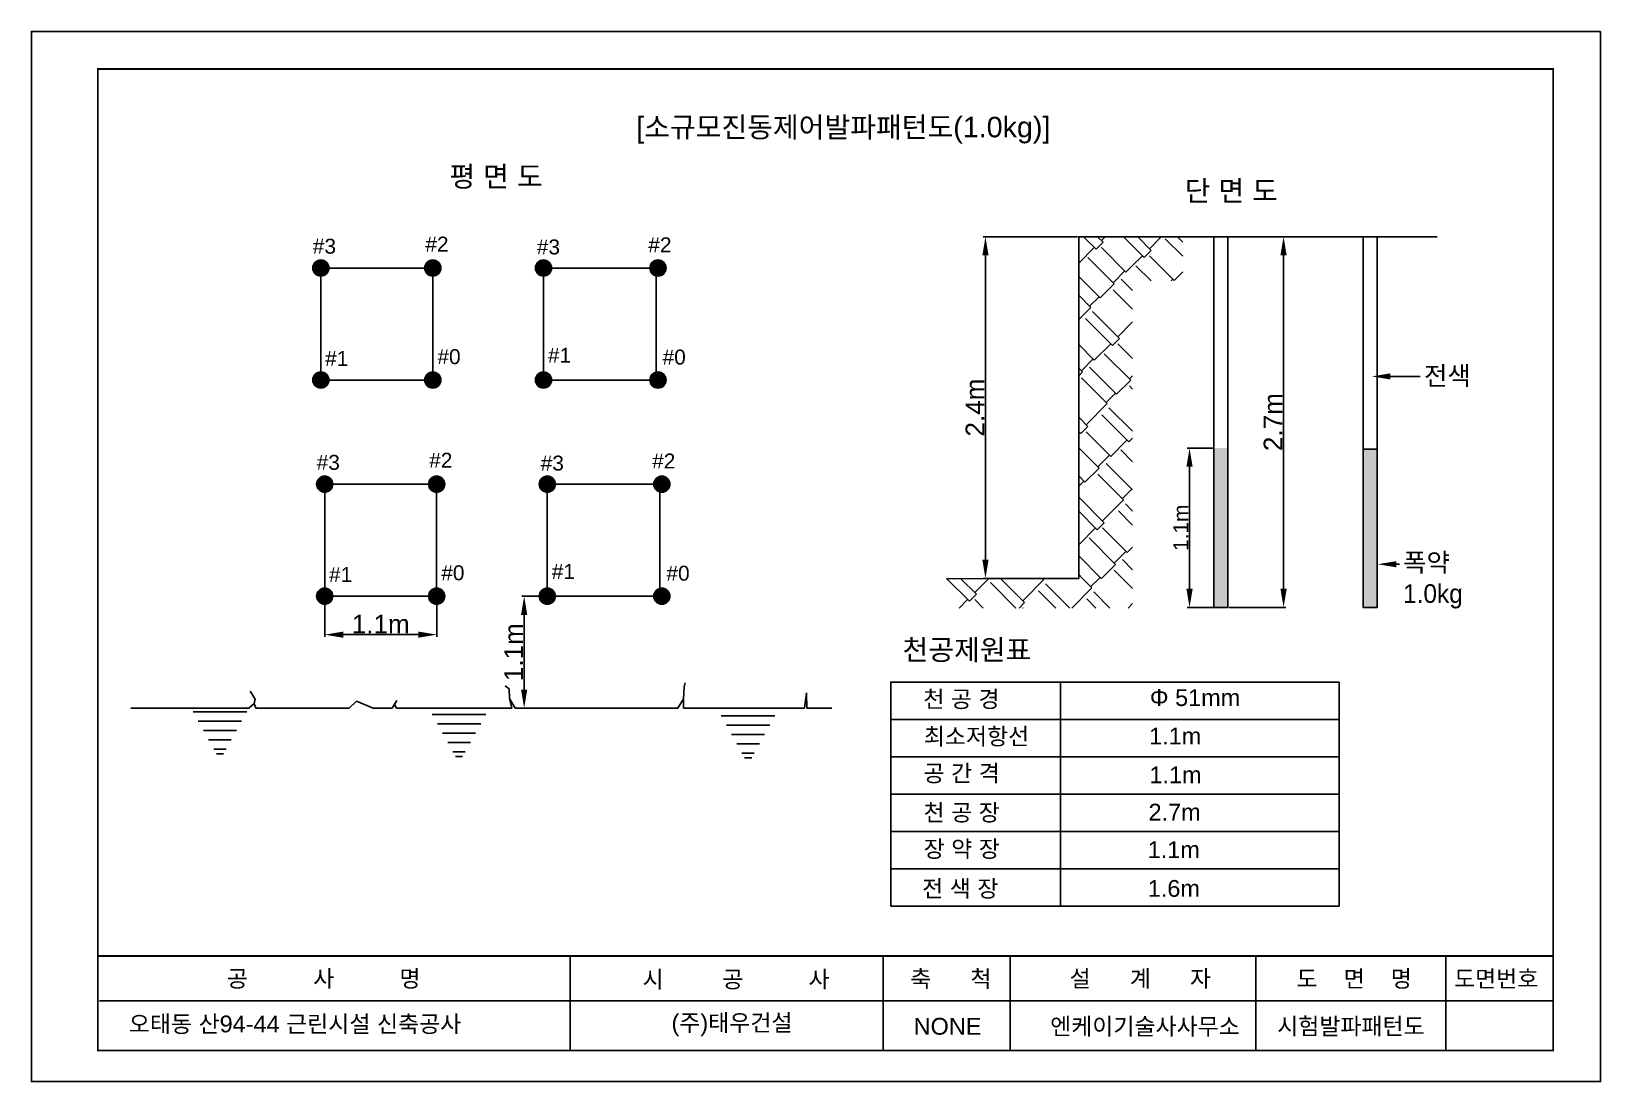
# Model space of a CAD drawing. Header units: millimetres. Extents: x -19 to 11377, y -963 to 606.
# Drawn here: x 7049 to 7890, y 15 to 577 of the extents above; entities that cross this region are included whole.
import ezdxf
from ezdxf import colors
from ezdxf.entities.mleader import LeaderData, LeaderLine
from ezdxf.enums import TextEntityAlignment as Align
from ezdxf.math import Vec2, Vec3

# ---------------------------------------------------------------- set-up
doc = ezdxf.new("R2010")
doc.units = ezdxf.units.MM
doc.layers.get('Defpoints').update_dxf_attribs({"color": 5})
doc.layers.add('FORM-TXT', color=2, linetype='Continuous')
doc.layers.add('도각', color=7, linetype='Continuous')
doc.styles.get("Standard").update_dxf_attribs({"font": 'arial.ttf'})
doc.dimstyles.new('ISO-25', dxfattribs={"dimtxt": 2.5, "dimasz": 2.5, "dimexe": 1.25, "dimexo": 0.625, "dimtad": 1, "dimtxsty": 'Standard', "dimcen": 2.5, "dimadec": 0, "dimazin": 0, "dimtfac": 1, "dimtmove": 0, "dimatfit": 3, "dimfxl": 1, "dimarcsym": 0})
pattern_1 = [(45, (7048.087, -17.987), (16.9727, 47.14634), [10.668, -8.89, 12.446, -5.334, 16.002, -7.112]), (45, (7055.002, -9.815), (16.9727, 47.14634), [8.89, -33.782, 7.112, -10.668]), (45, (7071.66, 3.7), (16.9727, 47.14634), [5.334, -55.118]), (135, (7048.087, -17.987), (-25.77334, 4.40033), [20.447, -64.897]), (135, (7055.63, -10.444), (-25.77334, 4.40033), [20.0025, -65.3415]), (135, (7061.917, -4.158), (-25.77334, 4.40033), [18.669, -66.675]), (135, (7071.66, 3.7), (-25.77334, 4.40033), [20.447, -64.897]), (135, (7075.432, 7.472), (-25.77334, 4.40033), [20.447, -64.897]), (135, (7085.804, 19.73), (-25.77334, 4.40033), [19.558, -65.786])]

msp = doc.modelspace()

# ---------------------------------------------------------------- texts
at = {"color": 0}
for s, height, p in [('[소규모진동제어발파패턴도(1.0kg)]', 11, (7372.749, 520.695)), ('평 면 도', 11, (7272.654, 494.257)), ('단 면 도', 11, (7666.698, 486.537)), ('#3', 8, (7199.449, 458.38)), ('#2', 8, (7259.756, 459.506)), ('#3', 8, (7319.499, 457.985)), ('#2', 8, (7379.243, 459.112)), ('#1', 8, (7206.047, 398.261)), ('#0', 8, (7266.227, 399.219)), ('#1', 8, (7325.445, 399.952)), ('#0', 8, (7386.89, 398.994)), ('#3', 8, (7201.515, 342.585)), ('#2', 8, (7261.822, 343.712)), ('#3', 8, (7321.566, 342.191)), ('#2', 8, (7381.309, 343.318)), ('#1', 8, (7208.113, 282.467)), ('#0', 8, (7268.293, 283.425)), ('#1', 8, (7327.511, 284.157)), ('#0', 8, (7388.956, 283.199)), ('천공제원표', 11, (7515.507, 240.695)), ('천 공 경', 9, (7526.624, 215.28)), ('Φ 51mm', 9, (7648.033, 216.059)), ('최소저항선', 9, (7526.895, 195.315)), ('1.1m', 9, (7647.624, 195.474)), ('공 간 격', 9, (7526.721, 175.542)), ('1.1m', 9, (7647.791, 174.679)), ('천 공 장', 9, (7526.743, 154.517)), ('2.7m', 9, (7647.331, 154.72)), ('장 약 장', 9, (7526.791, 135.027)), ('1.1m', 9, (7646.863, 134.606)), ('전 색 장', 9, (7525.989, 113.751)), ('1.6m', 9, (7646.911, 113.85))]:
    msp.add_text(s, height=height, dxfattribs=at).set_placement(p)
at = {"layer": 'FORM-TXT', "color": 0}
for s, p in [('공          사          명', (7205.28, 70.045)), ('오태동 산94-44 근린시설 신축공사', (7189.914, 45.752))]:
    msp.add_text(s, height=9, dxfattribs=at).set_placement(p, align=Align.MIDDLE_CENTER)
msp.add_text('(주)태우건설', height=9, dxfattribs=at).set_placement((7424.085, 45.634), align=Align.MIDDLE)
for s, p in [('엔케이기술사사무소', (7594.593, 44.444)), ('시험발파패턴도', (7716.26, 44.532))]:
    msp.add_text(s, height=9, dxfattribs=at).set_placement(p, align=Align.MIDDLE_LEFT)
at = {"layer": '도각', "color": 0}
for s, p in [('설      계      자', (7642.936, 70.061)), ('시         공          사   ', (7431.543, 69.665)), ('축      척', (7541.394, 69.955)), ('도    면    명', (7757.545, 69.984)), ('도면번호', (7833.656, 69.987)), ('NONE', (7539.594, 44.493))]:
    msp.add_text(s, height=9, dxfattribs=at).set_placement(p, align=Align.MIDDLE_CENTER)

# ---------------------------------------------------------------- blocks, each defined once
blk = doc.blocks.new('*D70')
at = {"color": 0, "lineweight": -2, "transparency": 16777216}
for p, q in [((7690.52, 467.46), (7720.94, 467.46)), ((7719.69, 457.46), (7719.69, 278.84)), ((7690.52, 268.84), (7720.94, 268.84))]:
    blk.add_line(p, q, dxfattribs=at)
at = {"color": 0, "transparency": 16777216}
for points in [[(7718.02, 457.46), (7721.36, 457.46), (7719.69, 467.46)], [(7718.02, 278.84), (7721.36, 278.84), (7719.69, 268.84)]]:
    blk.add_solid(points, dxfattribs=at)
at = {"layer": 'Defpoints', "color": 0, "transparency": 16777216}
for p in [(7689.9, 467.46), (7689.9, 268.84), (7719.69, 268.84)]:
    blk.add_point(p, dxfattribs=at)
at = {"color": 0, "transparency": 16777216, "insert": (7714.04, 368.15), "char_height": 10, "attachment_point": 5, "rotation": 90}
blk.add_mtext('2.7m', dxfattribs=at)
blk = doc.blocks.new('*D71')
at = {"color": 0, "lineweight": -2, "transparency": 16777216}
for p, q in [((7609.27, 467.46), (7558.68, 467.46)), ((7559.93, 294.44), (7559.93, 457.46)), ((7609.27, 284.44), (7558.68, 284.44))]:
    blk.add_line(p, q, dxfattribs=at)
at = {"color": 0, "transparency": 16777216}
for points in [[(7558.27, 457.46), (7561.6, 457.46), (7559.93, 467.46)], [(7558.27, 294.44), (7561.6, 294.44), (7559.93, 284.44)]]:
    blk.add_solid(points, dxfattribs=at)
at = {"layer": 'Defpoints', "color": 0, "transparency": 16777216}
for p in [(7559.93, 467.46), (7609.9, 467.46), (7609.9, 284.44)]:
    blk.add_point(p, dxfattribs=at)
at = {"color": 0, "transparency": 16777216, "insert": (7554.29, 375.95), "char_height": 10, "attachment_point": 5, "rotation": 90}
blk.add_mtext('2.4m', dxfattribs=at)
blk = doc.blocks.new('*D69')
at = {"color": 0, "lineweight": -2, "transparency": 16777216}
for p, q in [((7682.09, 354.23), (7668.04, 354.23)), ((7669.29, 344.23), (7669.29, 278.84)), ((7682.09, 268.84), (7668.04, 268.84))]:
    blk.add_line(p, q, dxfattribs=at)
at = {"color": 0, "transparency": 16777216}
for points in [[(7667.63, 344.23), (7670.96, 344.23), (7669.29, 354.23)], [(7667.63, 278.84), (7670.96, 278.84), (7669.29, 268.84)]]:
    blk.add_solid(points, dxfattribs=at)
at = {"layer": 'Defpoints', "color": 0, "transparency": 16777216}
for p in [(7682.39, 354.23), (7669.29, 268.84), (7682.39, 268.84)]:
    blk.add_point(p, dxfattribs=at)
at = {"color": 0, "transparency": 16777216, "insert": (7664.65, 311.53), "char_height": 8, "attachment_point": 5, "rotation": 90}
blk.add_mtext('1.1m', dxfattribs=at)
blk = doc.blocks.new('*D72')
at = {"color": 0, "lineweight": -2, "transparency": 16777216}
for p, q in [((7324.49, 274.9), (7311.44, 274.9)), ((7312.69, 264.9), (7312.69, 224.9)), ((7308.44, 214.9), (7313.94, 214.9))]:
    blk.add_line(p, q, dxfattribs=at)
at = {"color": 0, "transparency": 16777216}
for points in [[(7311.02, 264.9), (7314.35, 264.9), (7312.69, 274.9)], [(7311.02, 224.9), (7314.35, 224.9), (7312.69, 214.9)]]:
    blk.add_solid(points, dxfattribs=at)
at = {"layer": 'Defpoints', "color": 0, "transparency": 16777216}
for p in [(7325.12, 274.9), (7307.82, 214.9), (7312.69, 214.9)]:
    blk.add_point(p, dxfattribs=at)
at = {"color": 0, "transparency": 16777216, "insert": (7307.04, 244.9), "char_height": 10, "attachment_point": 5, "rotation": 90}
blk.add_mtext('1.1m', dxfattribs=at)
blk = doc.blocks.new('*D73')
at = {"color": 0, "lineweight": -2, "transparency": 16777216}
for p, q in [((7205.81, 274.27), (7205.81, 253.04)), ((7265.92, 274.29), (7265.92, 253.04)), ((7215.81, 254.29), (7255.92, 254.29))]:
    blk.add_line(p, q, dxfattribs=at)
at = {"color": 0, "transparency": 16777216}
for points in [[(7215.81, 255.95), (7215.81, 252.62), (7205.81, 254.29)], [(7255.92, 255.95), (7255.92, 252.62), (7265.92, 254.29)]]:
    blk.add_solid(points, dxfattribs=at)
at = {"layer": 'Defpoints', "color": 0, "transparency": 16777216}
for p in [(7205.81, 274.9), (7265.92, 274.92), (7265.92, 254.29)]:
    blk.add_point(p, dxfattribs=at)
at = {"color": 0, "transparency": 16777216, "insert": (7235.86, 259.93), "char_height": 10, "attachment_point": 5}
blk.add_mtext('1.1m', dxfattribs=at)

# ---------------------------------------------------------------- dimensions: what is measured, and where the dimension line sits
at = {"color": 0}
dim = msp.add_linear_dim(base=(7559.933, 467.463), p1=(7609.896, 284.439), p2=(7609.896, 467.463), angle=90, text='2.4m', dimstyle='ISO-25', override={"dimtxt": 10, "dimasz": 10}, dxfattribs=at)
dim.commit()
dim.dimension.update_dxf_attribs({"geometry": '*D71', "text_midpoint": (7559.933, 375.951), "dimtype": 161})
for base, p1, p2, text, override, picture, middle in [((7719.69, 268.837), (7689.896, 467.463), (7689.896, 268.837), '2.7m', {"dimtxt": 10, "dimasz": 10}, '*D70', (7714.045, 368.15)), ((7669.295, 268.837), (7682.39, 354.225), (7682.39, 268.837), '1.1m', {"dimtxt": 8, "dimasz": 10, "dimexo": 0.3}, '*D69', (7664.653, 311.531)), ((7312.688, 214.9), (7325.118, 274.9), (7307.817, 214.9), '1.1m', {"dimtxt": 10, "dimasz": 10}, '*D72', (7307.042, 244.9))]:
    dim = msp.add_linear_dim(base=base, p1=p1, p2=p2, angle=90, text=text, dimstyle='ISO-25', override=override, dxfattribs=at)
    dim.commit()
    dim.dimension.update_dxf_attribs({"geometry": picture, "text_midpoint": middle})
dim = msp.add_linear_dim(base=(7265.916, 254.287), p1=(7205.806, 274.9), p2=(7265.916, 274.92), text='1.1m', dimstyle='ISO-25', override={"dimtxt": 10, "dimasz": 10}, dxfattribs=at)
dim.commit()
dim.dimension.update_dxf_attribs({"geometry": '*D73', "text_midpoint": (7235.861, 259.933)})

# ---------------------------------------------------------------- hatches: boundary and pattern name
h = msp.add_hatch()
h.set_pattern_fill('AR-RSHKE', color=0, scale=0.07, angle=45)
h.set_pattern_definition(pattern_1)
h.paths.add_polyline_path([(7638.748, 467.463), (7609.896, 467.463), (7609.896, 284.435), (7638.748, 284.435)])
h = msp.add_hatch()
h.set_pattern_fill('AR-RSHKE', color=0, scale=0.07, angle=45)
h.set_pattern_definition(pattern_1)
h.paths.add_polyline_path([(7638.452, 467.128), (7665.627, 467.128), (7665.627, 443.791), (7638.452, 443.791)])
h = msp.add_hatch(color=0)
h.dxf.hatch_style = 1
edge = h.paths.add_edge_path()
edge.add_arc((7203.739, 450.694), 4.312, 0, 360)
h = msp.add_hatch(color=0)
h.dxf.hatch_style = 1
edge = h.paths.add_edge_path()
edge.add_arc((7263.739, 450.694), 4.312, 0, 360)
h = msp.add_hatch(color=0)
h.dxf.hatch_style = 1
edge = h.paths.add_edge_path()
edge.add_arc((7323.051, 450.694), 4.312, 0, 360)
h = msp.add_hatch(color=0)
h.dxf.hatch_style = 1
edge = h.paths.add_edge_path()
edge.add_arc((7384.427, 450.694), 4.312, 0, 360)
h = msp.add_hatch(color=0)
h.dxf.hatch_style = 1
edge = h.paths.add_edge_path()
edge.add_arc((7203.739, 390.714), 4.312, 0, 360)
h = msp.add_hatch(color=0)
h.dxf.hatch_style = 1
edge = h.paths.add_edge_path()
edge.add_arc((7263.739, 390.694), 4.312, 0, 360)
h = msp.add_hatch(color=0)
h.dxf.hatch_style = 1
edge = h.paths.add_edge_path()
edge.add_arc((7323.051, 390.694), 4.312, 0, 360)
h = msp.add_hatch(color=0)
h.dxf.hatch_style = 1
edge = h.paths.add_edge_path()
edge.add_arc((7384.427, 390.694), 4.312, 0, 360)
h = msp.add_hatch(color=251)
h.dxf.hatch_style = 1
h.paths.add_polyline_path([(7689.896, 354.225), (7682.39, 354.225), (7682.39, 268.837), (7689.896, 268.837)])
h = msp.add_hatch(color=251)
h.dxf.hatch_style = 1
h.paths.add_polyline_path([(7762.39, 268.837), (7769.896, 268.837), (7769.896, 353.609), (7762.39, 353.609)])
h = msp.add_hatch(color=0)
h.dxf.hatch_style = 1
edge = h.paths.add_edge_path()
edge.add_arc((7205.806, 334.9), 4.312, 0, 360)
h = msp.add_hatch(color=0)
h.dxf.hatch_style = 1
edge = h.paths.add_edge_path()
edge.add_arc((7265.806, 334.9), 4.312, 0, 360)
h = msp.add_hatch(color=0)
h.dxf.hatch_style = 1
edge = h.paths.add_edge_path()
edge.add_arc((7325.118, 334.9), 4.312, 0, 360)
h = msp.add_hatch(color=0)
h.dxf.hatch_style = 1
edge = h.paths.add_edge_path()
edge.add_arc((7386.493, 334.9), 4.312, 0, 360)
h = msp.add_hatch(color=0)
h.dxf.hatch_style = 1
edge = h.paths.add_edge_path()
edge.add_arc((7205.806, 274.92), 4.312, 0, 360)
h = msp.add_hatch(color=0)
h.dxf.hatch_style = 1
edge = h.paths.add_edge_path()
edge.add_arc((7265.806, 274.9), 4.312, 0, 360)
h = msp.add_hatch(color=0)
h.dxf.hatch_style = 1
edge = h.paths.add_edge_path()
edge.add_arc((7325.118, 274.9), 4.312, 0, 360)
h = msp.add_hatch(color=0)
h.dxf.hatch_style = 1
edge = h.paths.add_edge_path()
edge.add_arc((7386.493, 274.9), 4.312, 0, 360)
h = msp.add_hatch()
h.set_pattern_fill('AR-RSHKE', color=0, scale=0.07, angle=45)
h.set_pattern_definition(pattern_1)
h.paths.add_polyline_path([(7539.108, 284.271), (7638.792, 284.271), (7638.792, 268.564), (7539.108, 268.564)])

# ---------------------------------------------------------------- linework, layer by layer
at = {"color": 0}
for p, q in [((7398.406, 226.33), (7398.905, 228.407)), ((7600.205, 228.869), (7600.205, 108.815)), ((7168.621, 219.754), (7165.882, 224.069)), ((7168.028, 217.491), (7168.621, 219.754)), ((7241.926, 214.9), (7244.449, 218.998)), ((7304.691, 225.332), (7302.535, 226.874)), ((7304.929, 220.098), (7304.691, 225.332)), ((7307.817, 214.9), (7304.929, 220.098)), ((7304.929, 220.098), (7306.023, 214.9)), ((7395.106, 214.9), (7398.184, 219.906)), ((7398.184, 219.906), (7398.012, 214.9)), ((7398.184, 219.906), (7398.406, 226.33)), ((7462.89, 214.9), (7464.017, 223.103)), ((7464.017, 223.103), (7464.205, 214.9)), ((7165.136, 214.9), (7168.028, 217.491)), ((7168.028, 217.491), (7168.928, 214.9)), ((7218.841, 214.9), (7222.837, 218.615)), ((7222.837, 218.615), (7231.778, 214.9)), ((7243.134, 216.862), (7244.267, 214.9)), ((7509.153, 208.815), (7749.49, 208.815)), ((7509.153, 188.815), (7749.49, 188.815)), ((7509.153, 168.815), (7749.49, 168.815)), ((7509.153, 148.815), (7749.49, 148.815)), ((7509.153, 128.815), (7749.49, 128.815)), ((7509.153, 108.815), (7749.49, 108.815))]:
    msp.add_line(p, q, dxfattribs=at)
for points in [[(7801.969, 467.463), (7609.896, 467.463), (7609.896, 284.439), (7539.108, 284.271)], [(7203.739, 390.694), (7263.739, 390.694), (7263.739, 450.694), (7203.739, 450.694), (7203.739, 390.694)], [(7323.051, 450.694), (7323.051, 390.694), (7383.395, 390.694), (7383.395, 450.694), (7323.051, 450.694)], [(7205.806, 274.9), (7265.806, 274.9), (7265.806, 334.9), (7205.806, 334.9), (7205.806, 274.9)], [(7325.118, 334.9), (7325.118, 274.9), (7385.462, 274.9), (7385.462, 334.9), (7325.118, 334.9)], [(7509.153, 108.815), (7509.153, 228.869), (7749.49, 228.869), (7749.49, 108.815)], [(7101.846, 214.9), (7165.136, 214.9)], [(7135.272, 212.913), (7164.013, 212.913)], [(7168.928, 214.9), (7218.841, 214.9)], [(7231.778, 214.9), (7241.926, 214.9)], [(7244.267, 214.9), (7306.023, 214.9)], [(7263.442, 211.428), (7292.183, 211.428)], [(7307.817, 214.9), (7395.106, 214.9)], [(7398.012, 214.9), (7462.89, 214.9)], [(7418.359, 210.721), (7447.1, 210.721)], [(7464.205, 214.9), (7477.643, 214.9)], [(7138.041, 207.913), (7161.244, 207.913)], [(7140.809, 202.913), (7158.475, 202.913)], [(7266.211, 206.428), (7289.414, 206.428)], [(7421.128, 205.721), (7444.332, 205.721)], [(7143.591, 197.913), (7155.72, 197.913)], [(7268.98, 201.428), (7286.645, 201.428)], [(7271.761, 196.428), (7283.89, 196.428)], [(7423.897, 200.721), (7441.563, 200.721)], [(7426.679, 195.721), (7438.807, 195.721)], [(7146.331, 192.913), (7152.922, 192.913)], [(7147.742, 190.413), (7151.564, 190.413)], [(7274.501, 191.428), (7281.092, 191.428)], [(7275.912, 188.928), (7279.734, 188.928)], [(7429.419, 190.721), (7436.01, 190.721)], [(7430.83, 188.221), (7434.652, 188.221)], [(7337.279, 82.155), (7337.279, 31.521), (7337.279, 41.318)]]:
    msp.add_lwpolyline(points, dxfattribs=at)
for points in [[(7682.39, 467.463), (7689.896, 467.463), (7689.896, 268.837), (7682.39, 268.837)], [(7762.39, 467.463), (7769.896, 467.463), (7769.896, 268.837), (7762.39, 268.837)], [(7769.896, 353.609), (7762.39, 353.609), (7762.39, 268.837), (7769.896, 268.837)]]:
    msp.add_lwpolyline(points, close=True, dxfattribs=at)
for centre in [(7203.739, 450.694), (7263.739, 450.694), (7323.051, 450.694), (7384.427, 450.694), (7203.739, 390.714), (7263.739, 390.694), (7323.051, 390.694), (7384.427, 390.694), (7205.806, 334.9), (7265.806, 334.9), (7325.118, 334.9), (7386.493, 334.9), (7205.806, 274.92), (7265.806, 274.9), (7325.118, 274.9), (7386.493, 274.9)]:
    msp.add_circle(centre, 4.312, dxfattribs=at)
at = {"layer": 'Defpoints', "color": 0}
msp.add_lwpolyline([(7889.611, 577.443), (7048.611, 577.443), (7048.611, 14.865), (7889.611, 14.865)], close=True, dxfattribs=at)
at = {"layer": '도각', "color": 0}
for p, q in [((7505.065, 82.155), (7505.065, 31.521)), ((7573.186, 82.155), (7573.186, 31.521)), ((7704.877, 82.155), (7704.877, 31.521)), ((7806.644, 82.155), (7806.644, 31.521)), ((7085.141, 58.202), (7864.192, 58.202))]:
    msp.add_line(p, q, dxfattribs=at)
at = {"layer": '도각', "color": 0, "const_width": 1, "flags": 128}
msp.add_lwpolyline([(7864.192, 557.335), (7864.192, 31.521), (7084.192, 31.521), (7084.192, 557.335)], close=True, dxfattribs=at)
at = {"layer": '도각', "color": 0, "const_width": 0.946}
msp.add_lwpolyline([(7084.192, 82.155), (7864.192, 82.155)], dxfattribs=at)

msp.set_redraw_order([(e.dxf.handle, doc.entitydb.next_handle()) for e in msp.query("TEXT MTEXT ATTDEF DIMENSION ARC_DIMENSION")])  # texts and dimensions are drawn at this point

# ---------------------------------------------------------------- leaders
at = {"color": 0}
ml = msp.add_multileader_mtext('Standard', dxfattribs=at)
ml.set_content('{\\fGulim|b0|i0|c129|p50;전색}')
ml.set_leader_properties()
ml.build(insert=Vec2(0, 0))
ml.multileader.update_dxf_attribs({"arrow_head_size": 10})
ctx = ml.context
ctx.base_point, ctx.char_height, ctx.arrow_head_size, ctx.plane_origin = Vec3(7792.968, 392.627), 10, 10, Vec3(7766.975, 392.627)
notes = []
notes.append((ctx, [(0, (1, 1, 0), (7784.968, 392.627), (1, 0), 8, [(0, [(7766.975, 392.627)], 0, [])])]))
ctx.mtext.insert, ctx.mtext.flow_direction = Vec3(7794.968, 397.966), 5
ml = msp.add_multileader_mtext('Standard', dxfattribs=at)
ml.set_content('{\\fGulim|b0|i0|c129|p50;폭약\\P1.0kg}')
ml.set_leader_properties()
ml.build(insert=Vec2(0, 0))
ml.multileader.update_dxf_attribs({"arrow_head_size": 10})
ctx = ml.context
ctx.base_point, ctx.char_height, ctx.arrow_head_size, ctx.plane_origin = Vec3(7781.742, 292.003), 10, 10, Vec3(7770.144, 292.003)
notes.append((ctx, [(0, (1, 1, 0), (7773.742, 292.003), (1, 0), 8, [(0, [(7770.144, 292.003)], 0, [])])]))
ctx.mtext.insert, ctx.mtext.flow_direction = Vec3(7783.742, 297.962), 5
for ctx, leaders in notes:
    for number, flags, end, landing, length, lines in leaders:
        leader = LeaderData()
        leader.index, (leader.has_last_leader_line, leader.has_dogleg_vector, leader.attachment_direction) = number, flags
        leader.last_leader_point, leader.dogleg_vector, leader.dogleg_length = Vec3(end), Vec3(landing), length
        for number, points, colour, breaks in lines:
            line = LeaderLine()
            line.index, line.vertices, line.color, line.breaks = number, Vec3.list(points), colors.encode_raw_color(colour), breaks
            leader.lines.append(line)
        ctx.leaders.append(leader)

doc.saveas('drawing.dxf')
